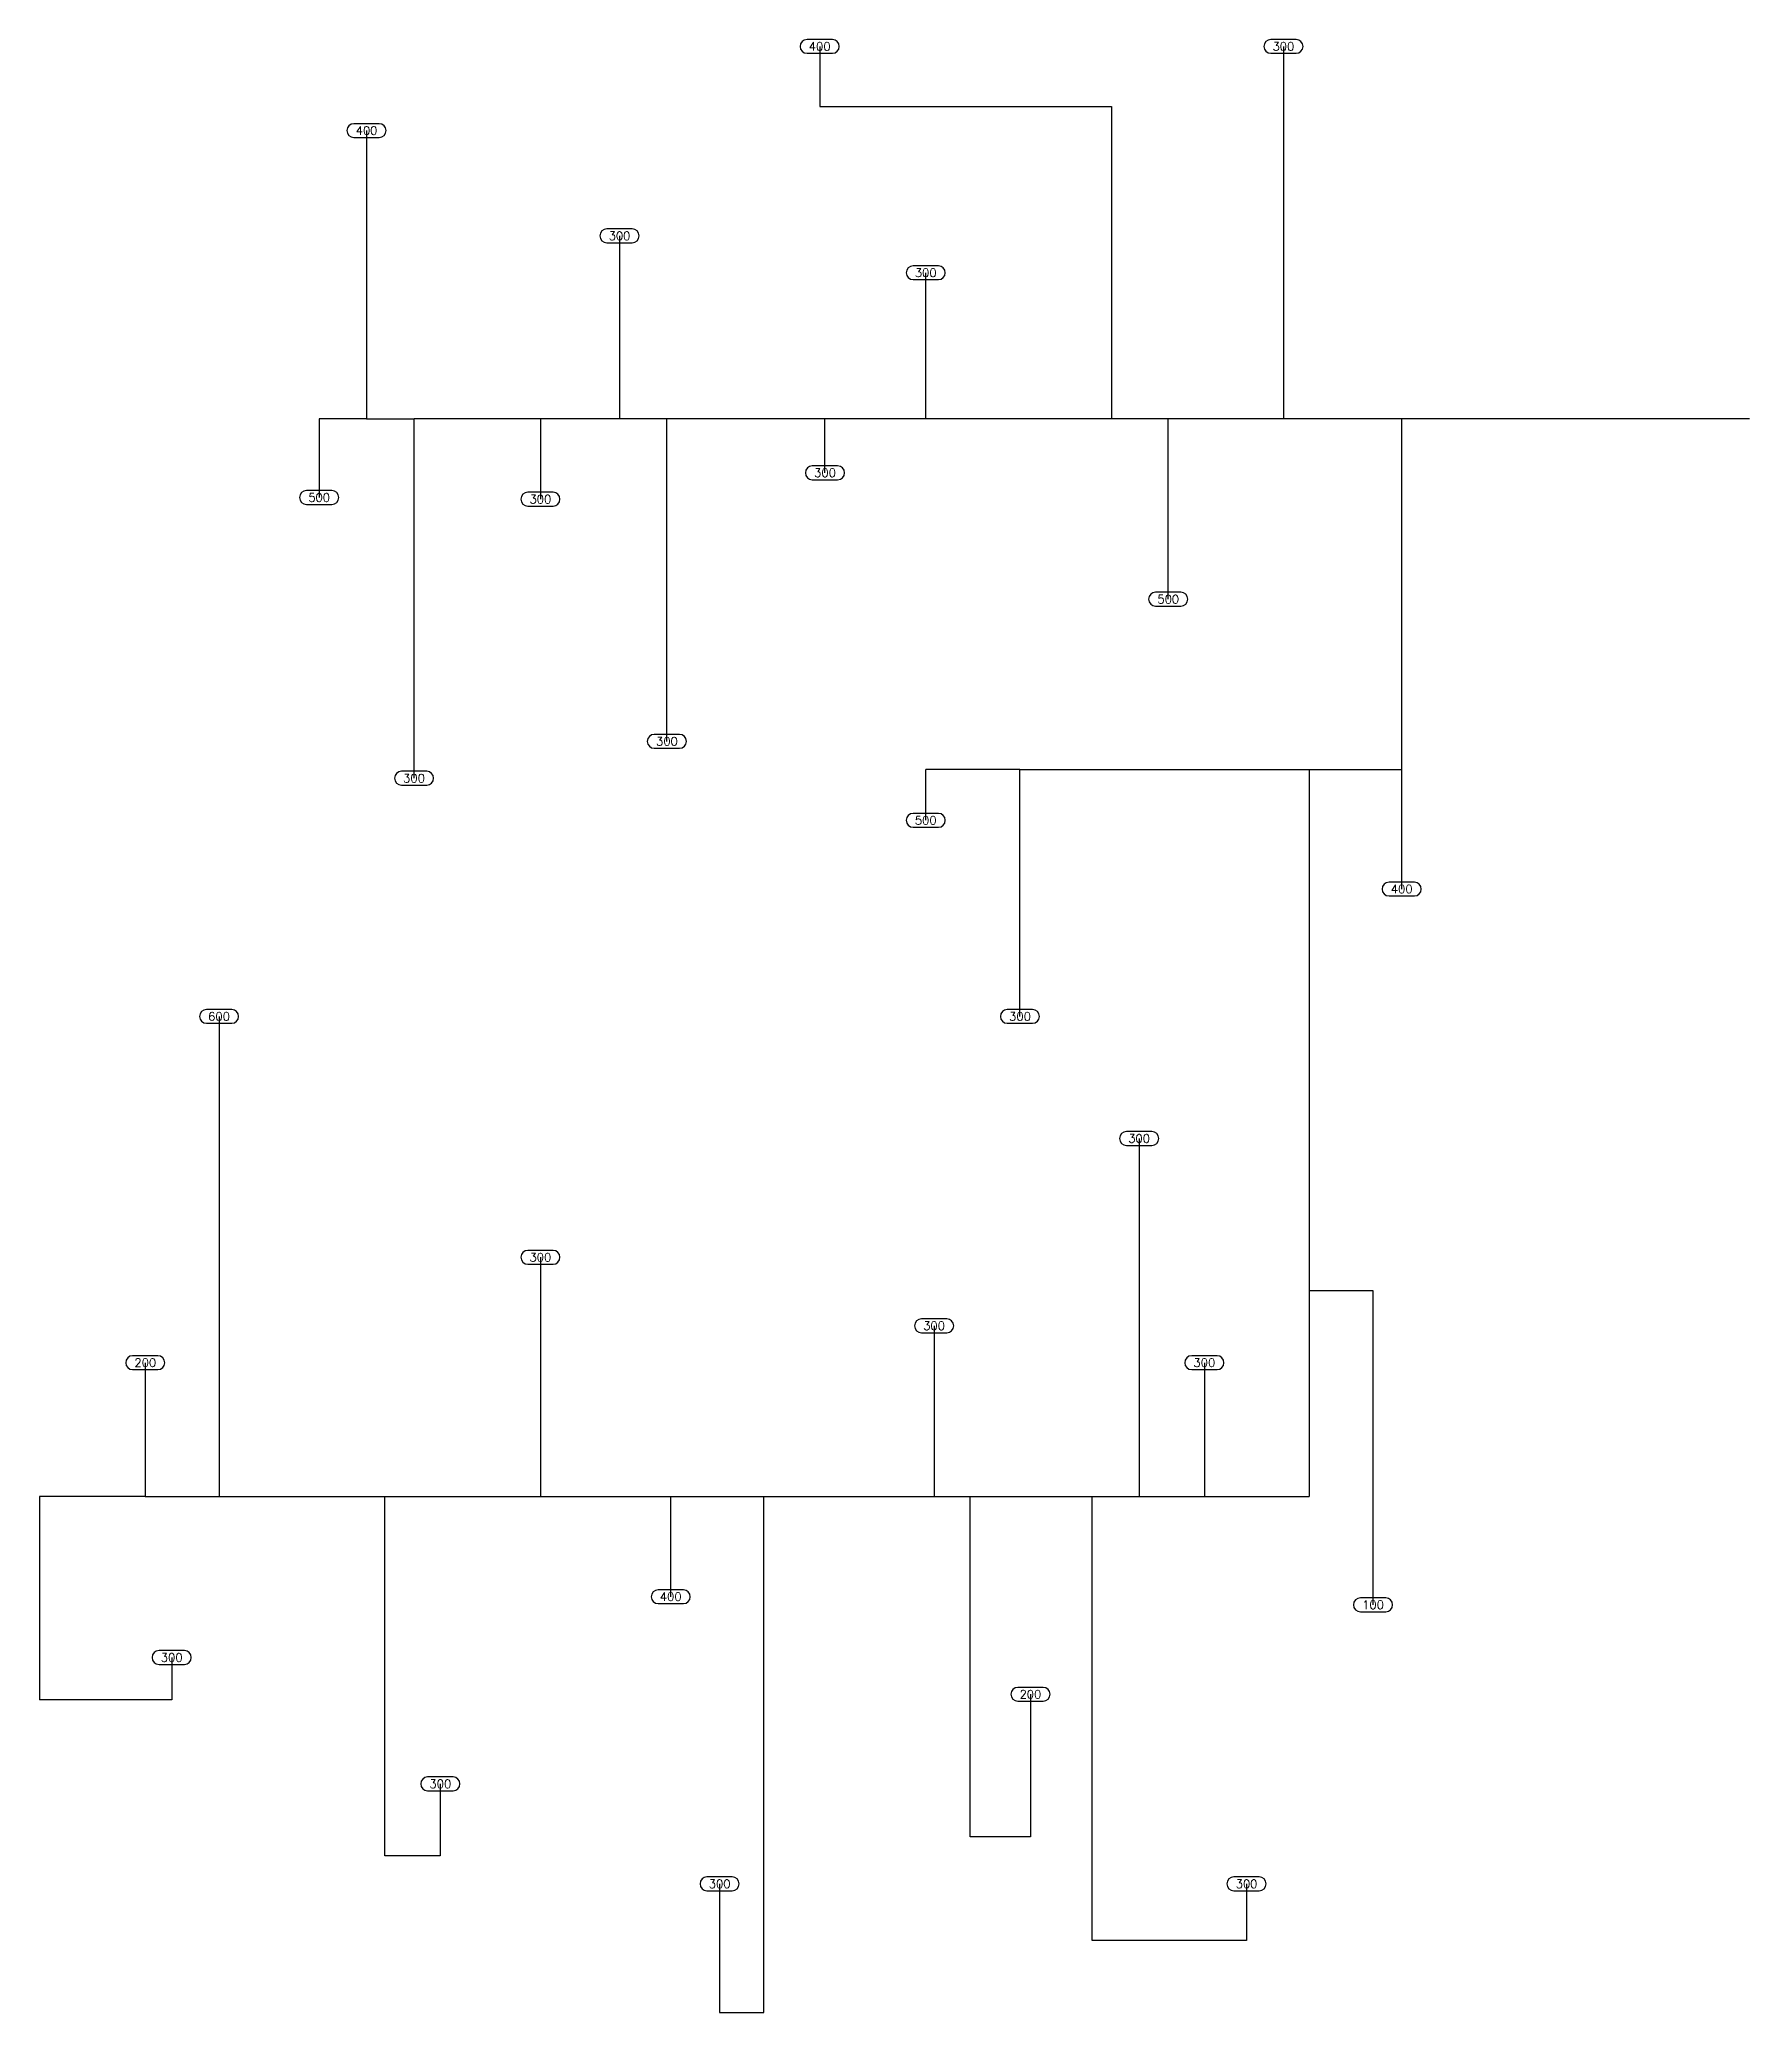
# Model space of a CAD drawing. Header units: inches. Extents: x 8137 to 8682, y -59634 to -59459.
# Drawn here: x 8530.9 to 8682.4, y -59633.6 to -59458.8 of the extents above; entities that cross this region are included whole.
import ezdxf
from ezdxf.enums import TextEntityAlignment as Align

# ---------------------------------------------------------------- set-up
doc = ezdxf.new("R2010")
doc.units = ezdxf.units.IN
doc.header["$MEASUREMENT"] = 0
doc.layers.add('DUCT', color=7, linetype='Continuous')
doc.layers.add('Flow Rate', color=3, linetype='Continuous')
doc.styles.add('RomanD', font='romand.shx')

# ---------------------------------------------------------------- blocks, each defined once
blk = doc.blocks.new('Diffuser')
at = {"layer": 'Flow Rate'}
blk.add_lwpolyline([(1.4973, -0.8156, 1), (1.4973, 0.8156), (-1.4973, 0.8156, 1), (-1.4973, -0.8156)], format="xyb", close=True, dxfattribs=at)
at = {"layer": 'Flow Rate', "color": 2, "style": 'RomanD'}
blk.add_attdef('Flow Rate', text='', height=1, dxfattribs=at).set_placement((0, 0), align=Align.MIDDLE_CENTER)

msp = doc.modelspace()

# ---------------------------------------------------------------- linework, layer by layer
at = {"layer": 'DUCT'}
for p, q in [((8600.02, -59459.38), (8600.02, -59464.7)), ((8641.12, -59459.38), (8641.12, -59492.4)), ((8600.02, -59464.7), (8625.87, -59464.7)), ((8625.87, -59464.7), (8625.87, -59492.4)), ((8559.86, -59466.84), (8559.86, -59492.4)), ((8582.28, -59476.17), (8582.28, -59492.4)), ((8609.42, -59492.4), (8609.42, -59479.44)), ((8559.86, -59492.4), (8555.66, -59492.4)), ((8555.66, -59492.4), (8555.66, -59499.36)), ((8559.86, -59492.4), (8564.07, -59492.4)), ((8575.27, -59492.4), (8564.07, -59492.4)), ((8564.07, -59524.24), (8564.07, -59492.4)), ((8575.27, -59492.4), (8575.27, -59499.51)), ((8582.28, -59492.4), (8575.27, -59492.4)), ((8586.48, -59492.4), (8582.28, -59492.4)), ((8600.49, -59492.4), (8586.48, -59492.4)), ((8586.48, -59520.97), (8586.48, -59492.4)), ((8609.42, -59492.4), (8600.49, -59492.4)), ((8600.49, -59497.17), (8600.49, -59492.4)), ((8625.87, -59492.4), (8609.42, -59492.4)), ((8630.91, -59492.4), (8625.87, -59492.4)), ((8641.12, -59492.4), (8630.91, -59492.4)), ((8630.91, -59508.37), (8630.91, -59492.4)), ((8651.6, -59492.4), (8641.12, -59492.4)), ((8651.6, -59523.47), (8651.6, -59492.4)), ((8682.43, -59492.4), (8651.6, -59492.4)), ((8617.77, -59523.47), (8609.42, -59523.47)), ((8609.42, -59527.97), (8609.42, -59523.47)), ((8617.77, -59523.47), (8643.4, -59523.47)), ((8617.77, -59545.35), (8617.77, -59523.47)), ((8643.4, -59523.47), (8651.6, -59523.47)), ((8643.4, -59523.47), (8643.4, -59569.68)), ((8651.6, -59534.06), (8651.6, -59523.47)), ((8546.79, -59545.35), (8546.79, -59587.89)), ((8628.33, -59556.17), (8628.33, -59587.89)), ((8575.27, -59566.7), (8575.27, -59587.89)), ((8643.4, -59569.68), (8643.4, -59587.89)), ((8649.06, -59569.68), (8643.4, -59569.68)), ((8649.06, -59597.5), (8649.06, -59569.68)), ((8610.16, -59572.77), (8610.16, -59587.89)), ((8540.25, -59576.04), (8540.25, -59587.89)), ((8634.11, -59576.04), (8634.11, -59587.89)), ((8530.87, -59587.89), (8530.87, -59605.93)), ((8540.25, -59587.89), (8530.87, -59587.89)), ((8540.25, -59587.89), (8546.79, -59587.89)), ((8546.79, -59587.89), (8561.49, -59587.89)), ((8561.49, -59587.89), (8575.27, -59587.89)), ((8561.49, -59619.76), (8561.49, -59587.89)), ((8575.27, -59587.89), (8586.82, -59587.89)), ((8586.82, -59587.89), (8595.06, -59587.89)), ((8586.82, -59596.78), (8586.82, -59587.89)), ((8595.06, -59587.89), (8610.16, -59587.89)), ((8595.06, -59633.64), (8595.06, -59587.89)), ((8610.16, -59587.89), (8613.36, -59587.89)), ((8613.36, -59587.89), (8616.82, -59587.89)), ((8613.36, -59618.06), (8613.36, -59587.89)), ((8616.82, -59587.89), (8624.18, -59587.89)), ((8624.18, -59587.89), (8628.33, -59587.89)), ((8624.18, -59627.25), (8624.18, -59587.89)), ((8628.33, -59587.89), (8634.11, -59587.89)), ((8634.11, -59587.89), (8643.4, -59587.89)), ((8542.59, -59602.17), (8542.59, -59605.93)), ((8542.59, -59605.93), (8530.87, -59605.93)), ((8618.7, -59605.43), (8618.7, -59618.06)), ((8566.4, -59613.37), (8566.4, -59619.76)), ((8618.7, -59618.06), (8613.36, -59618.06)), ((8566.4, -59619.76), (8561.49, -59619.76)), ((8591.15, -59622.23), (8591.15, -59633.64)), ((8637.85, -59622.23), (8637.85, -59627.25)), ((8637.85, -59627.25), (8624.18, -59627.25)), ((8591.15, -59633.64), (8595.06, -59633.64))]:
    msp.add_line(p, q, dxfattribs=at)

# ---------------------------------------------------------------- block references
at = {"layer": 'Flow Rate', "xscale": 0.7500000000000001, "yscale": 0.7500000000000001, "zscale": 0.7500000000000001}
for p, values in [((8600.02, -59459.38), {'Flow Rate': '400'}), ((8641.12, -59459.38), {'Flow Rate': '300'}), ((8559.86, -59466.84), {'Flow Rate': '400'}), ((8582.28, -59476.17), {'Flow Rate': '300'}), ((8609.42, -59479.44), {'Flow Rate': '300'}), ((8600.49, -59497.17), {'Flow Rate': '300'}), ((8555.66, -59499.36), {'Flow Rate': '500'}), ((8575.27, -59499.51), {'Flow Rate': '300'}), ((8630.91, -59508.37), {'Flow Rate': '500'}), ((8586.48, -59520.97), {'Flow Rate': '300'}), ((8564.07, -59524.24), {'Flow Rate': '300'}), ((8609.42, -59527.97), {'Flow Rate': '500'}), ((8651.6, -59534.06), {'Flow Rate': '400'}), ((8546.79, -59545.35), {'Flow Rate': '600'}), ((8617.77, -59545.35), {'Flow Rate': '300'}), ((8628.33, -59556.17), {'Flow Rate': '300'}), ((8575.27, -59566.7), {'Flow Rate': '300'}), ((8610.16, -59572.77), {'Flow Rate': '300'}), ((8540.25, -59576.04), {'Flow Rate': '200'}), ((8634.11, -59576.04), {'Flow Rate': '300'}), ((8586.82, -59596.78), {'Flow Rate': '400'}), ((8649.06, -59597.5), {'Flow Rate': '100'}), ((8542.59, -59602.17), {'Flow Rate': '300'}), ((8618.7, -59605.43), {'Flow Rate': '200'}), ((8566.4, -59613.37), {'Flow Rate': '300'}), ((8591.15, -59622.23), {'Flow Rate': '300'}), ((8637.85, -59622.23), {'Flow Rate': '300'})]:
    msp.add_blockref('Diffuser', p, dxfattribs=at).add_auto_attribs(values)

doc.saveas('drawing.dxf')
